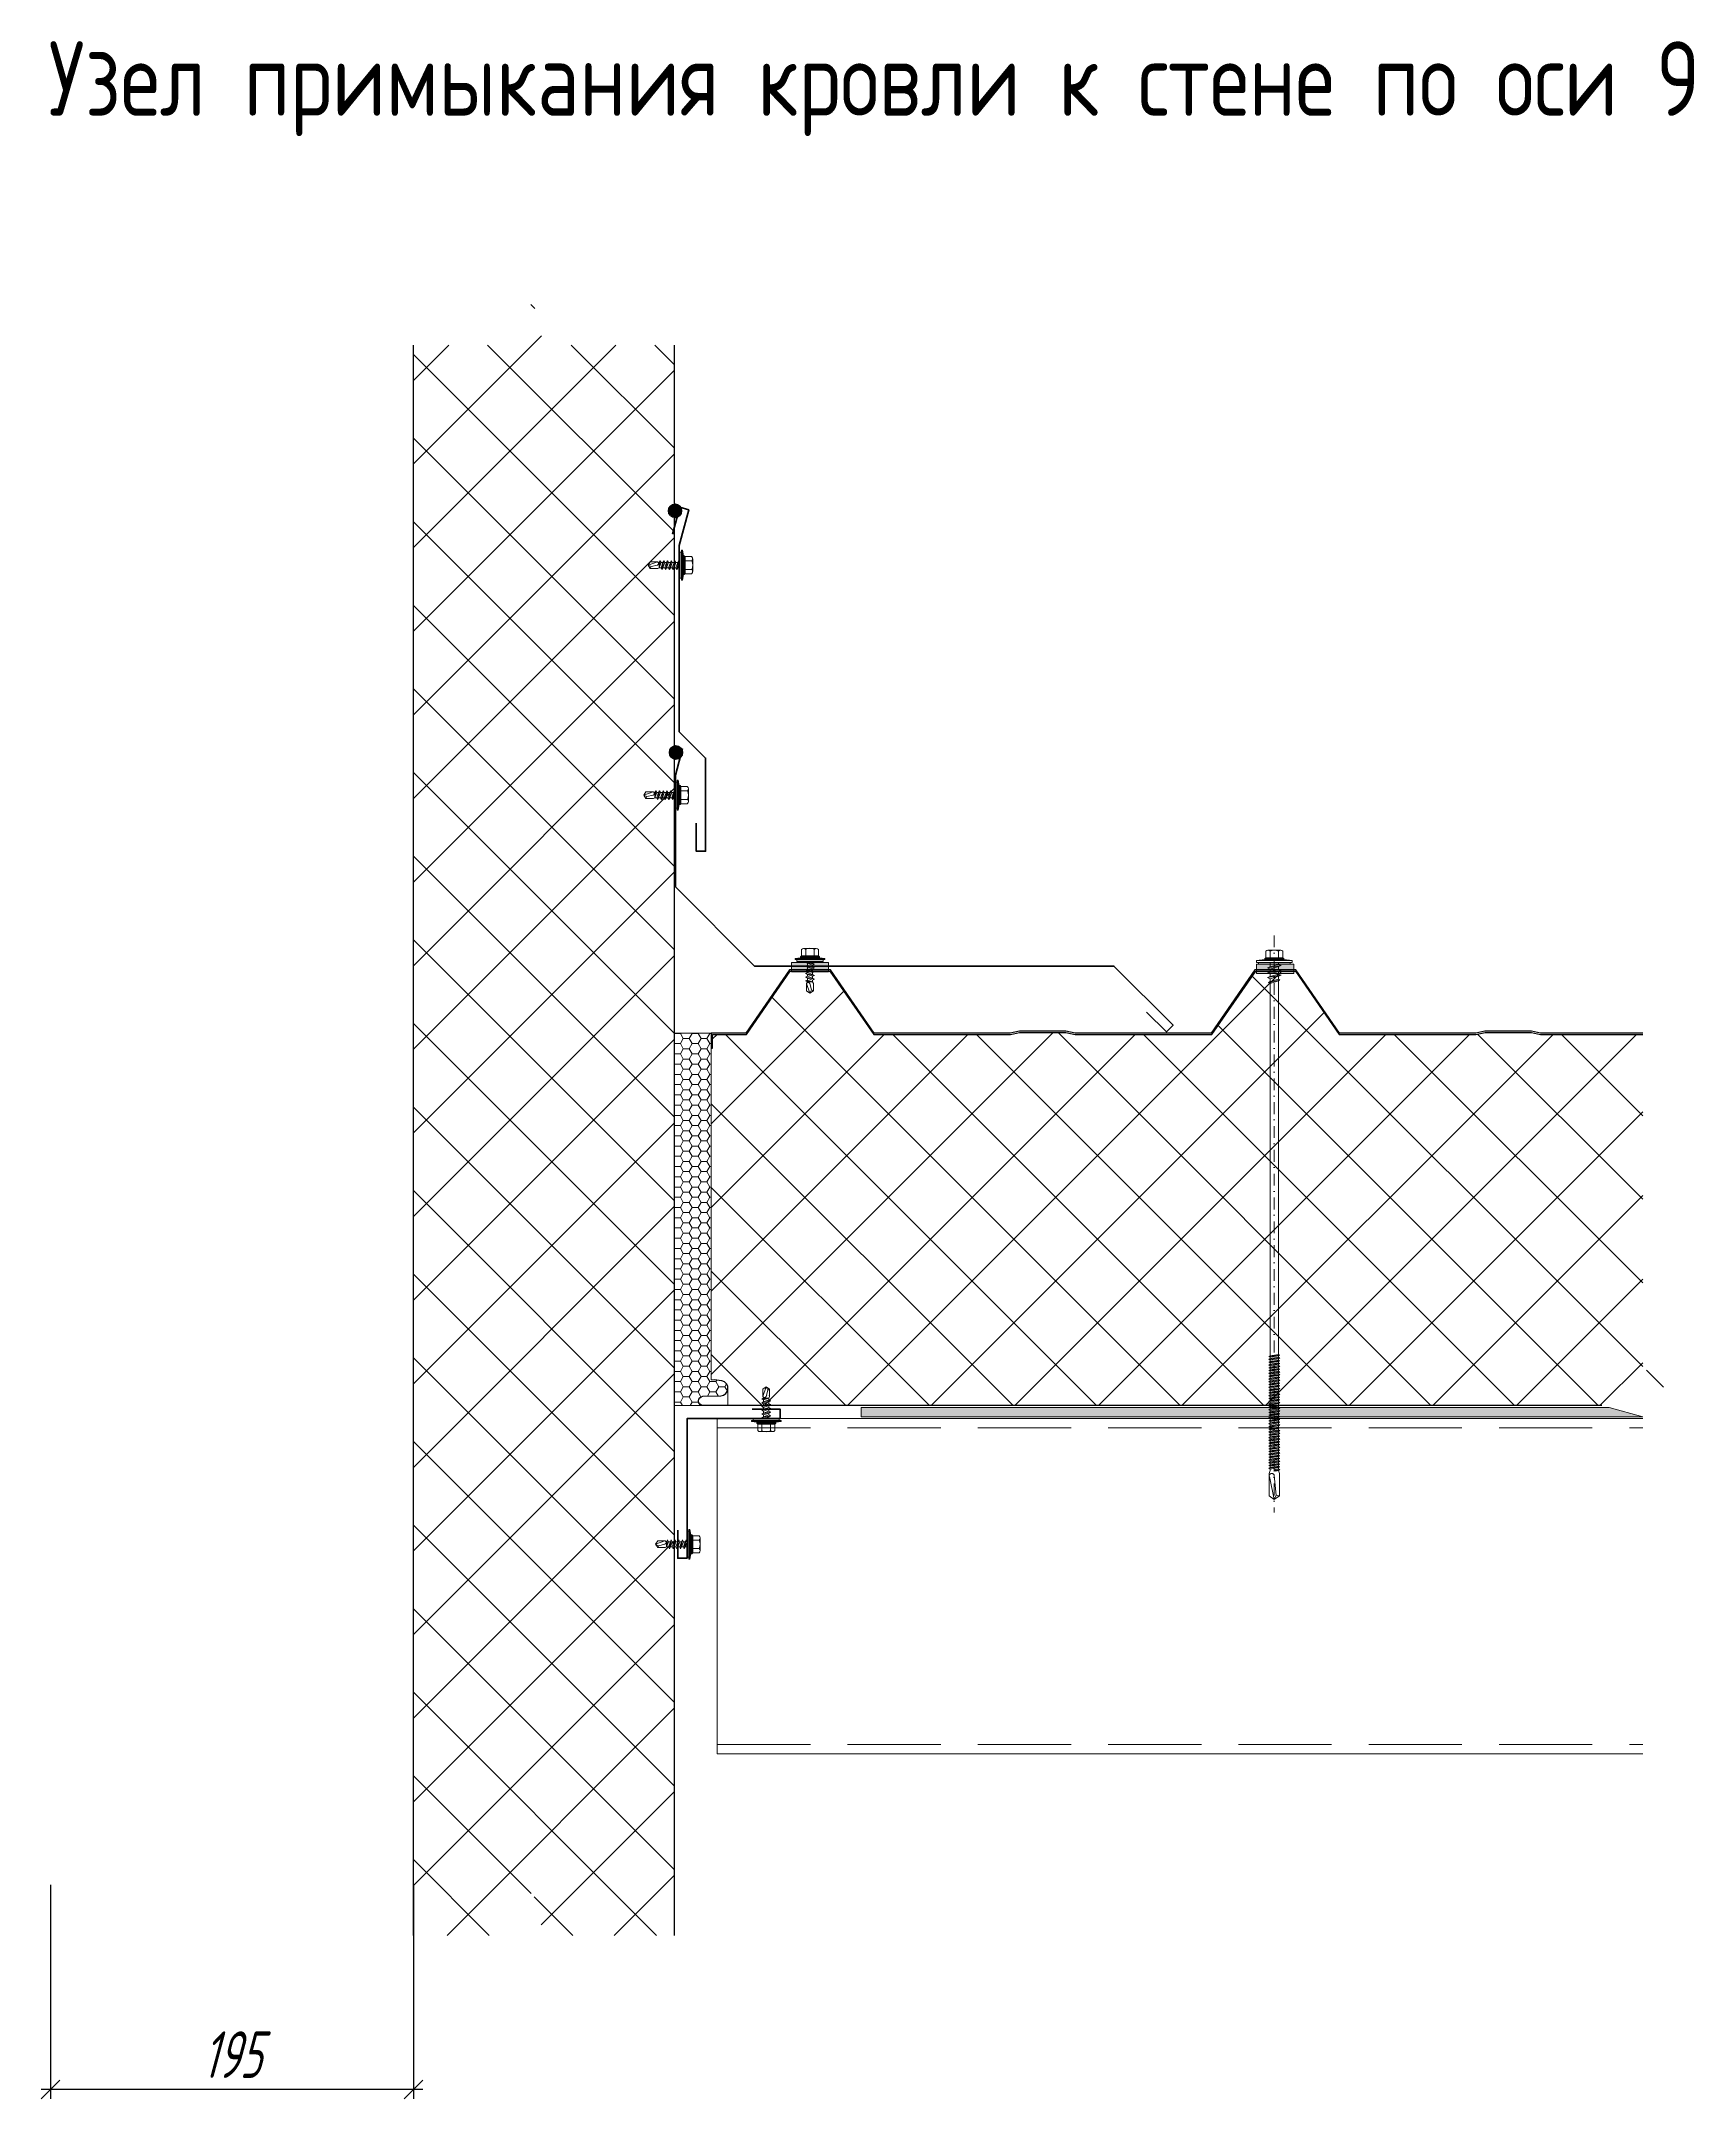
# Model space of a CAD drawing. Header units: millimetres. Extents: x -351329 to 406471, y -253833 to 111767.
# Drawn here: x -229776 to -228888, y -188996 to -187891 of the extents above; entities that cross this region are included whole.
import ezdxf

# ---------------------------------------------------------------- set-up
doc = ezdxf.new("R2010")
doc.units = ezdxf.units.MM
doc.linetypes.add('DASHDOT', pattern=[25.4, 12.7, -6.35, 0, -6.35])
doc.linetypes.add('GOST2.303 4', pattern=[7, 5, -2, 0])
for name, color, linetype, lineweight in [('_Саморез', 12, 'Continuous', 9), ('_Сендвичи', 230, 'Continuous', 30), ('_Сендвичи кровля', 5, 'Continuous', 30), ('_Текст', 141, 'Continuous', 20), ('_Фасонные эл.', 7, 'Continuous', 40), ('выноска', 7, 'Continuous', 13), ('тонкие', 221, 'Continuous', 13)]:
    doc.layers.add(name, color=color, linetype=linetype, lineweight=lineweight)
doc.styles.add('GOST 2.304', font='CS_Gost2304.shx')
doc.styles.add('Museo sans', font='CS_Gost2304.shx')
doc.styles.add('СПДС_размеры', font='spdswin.shx', dxfattribs={"width": 0.8, "oblique": 15})
doc.dimstyles.new('SPDS', dxfattribs={"dimscale": 100, "dimtxt": 2.5, "dimasz": 2.5, "dimexe": 1.25, "dimexo": 0.625, "dimtad": 1, "dimdec": 0, "dimrnd": 0.001, "dimtxsty": 'GOST 2.304', "dimblk": 'OBLIQUE', "dimcen": 2.5, "dimdle": 2, "dimadec": 0, "dimazin": 2, "dimtfac": 0.75, "dimtdec": 0, "dimtmove": 1, "dimatfit": 3, "dimfxl": 1, "dimtolj": 1, "dimarcsym": 0})
doc.dimstyles.new('СПДС', dxfattribs={"dimtxt": 2.5, "dimasz": 1, "dimexe": 0.5, "dimexo": 1.5, "dimtad": 1, "dimdec": 0, "dimtxsty": 'СПДС_размеры', "dimblk": 'OBLIQUE', "dimcen": 2.5, "dimdle": 0.5, "dimadec": 8, "dimazin": 0, "dimtfac": 1, "dimtdec": 0, "dimtix": 1, "dimtmove": 0, "dimatfit": 3, "dimfxl": 1, "dimarcsym": 0})

# ---------------------------------------------------------------- blocks, each defined once
blk = doc.blocks.new('*D882')
at = {"layer": 'Defpoints', "color": 0, "transparency": 16777216}
for p in [(0, 2.5), (0, -287.5), (0, -287.5)]:
    blk.add_point(p, dxfattribs=at)
at = {"layer": 'Defpoints', "color": 0, "transparency": 16777216, "insert": (-2, -13.1), "char_height": 2.5, "attachment_point": 5, "rotation": 90, "style": 'GOST 2.304'}
blk.add_mtext('\\A1;S-CD 65C 5.5х290', dxfattribs=at)
blk = doc.blocks.new('_Oblique')
at = {"layer": 'выноска', "color": 0, "lineweight": -2}
blk.add_line((-0.5, -0.5), (0.5, 0.5), dxfattribs=at)
blk = doc.blocks.new('*D165')
at = {"layer": 'Defpoints', "color": 0, "transparency": 16777216}
for p in [(0, 2), (0, -17), (0, -17)]:
    blk.add_point(p, dxfattribs=at)
at = {"layer": 'Defpoints', "color": 0, "transparency": 16777216, "insert": (-1.2, -7.5), "char_height": 1, "attachment_point": 5, "rotation": 90, "style": 'GOST 2.304'}
blk.add_mtext('\\A1;S-MD 53Z 4.8х19', dxfattribs=at)
blk = doc.blocks.new('*D928')
at = {"layer": 'Defpoints', "color": 0, "ltscale": 100, "transparency": 16777216}
for p in [(-229771.072065, -188866), (-229576.072065, -188866), (-229771.072065, -188991)]:
    blk.add_point(p, dxfattribs=at)
at = {"layer": 'тонкие', "color": 0, "lineweight": -2, "ltscale": 100, "transparency": 16777216}
for p, q in [((-229771.072065, -188881), (-229771.072065, -188996)), ((-229576.072065, -188881), (-229576.072065, -188996)), ((-229571.072065, -188991), (-229776.072065, -188991))]:
    blk.add_line(p, q, dxfattribs=at)
at = {"layer": 'тонкие', "color": 0, "lineweight": -2, "ltscale": 100, "transparency": 16777216, "xscale": 10, "yscale": 10, "zscale": 10, "rotation": 180}
blk.add_blockref('_Oblique', (-229771.072065, -188991), dxfattribs=at)
at = {"layer": 'тонкие', "color": 0, "lineweight": -2, "ltscale": 100, "transparency": 16777216, "xscale": 10, "yscale": 10, "zscale": 10}
blk.add_blockref('_Oblique', (-229576.072065, -188991), dxfattribs=at)
at = {"layer": 'тонкие', "color": 0, "ltscale": 100, "transparency": 16777216, "insert": (-229673.572065, -188972.25), "char_height": 25, "attachment_point": 5, "style": 'СПДС_размеры'}
blk.add_mtext('195', dxfattribs=at)
blk = doc.blocks.new('*U881')
at = {"layer": '_Саморез'}
h = blk.add_hatch(color=256, dxfattribs=at)
h.paths.add_polyline_path([(8.5, 0), (8.5, 1), (0, 1), (0, 0)])
h.paths.add_polyline_path([(-8.5, 1), (-8.5, 0), (0, 0), (0, 1)])
for p, q in [((3.75, -2), (-3.75, -0.7)), ((3.75, -4.6), (-3.75, -3.3)), ((3.75, -7.2), (-3.75, -5.9)), ((3.05, -9.8), (-3.05, -8.5)), ((3, -210.7), (-3, -209.95)), ((3, -212.2), (-3, -211.45)), ((3, -213.7), (-3, -212.95)), ((3, -215.2), (-3, -214.45)), ((3, -216.7), (-3, -215.95)), ((3, -218.2), (-3, -217.45)), ((3, -219.7), (-3, -218.95)), ((3, -221.2), (-3, -220.45)), ((3, -222.7), (-3, -221.95)), ((3, -224.2), (-3, -223.45)), ((3, -225.7), (-3, -224.95)), ((3, -227.2), (-3, -226.45)), ((3, -228.7), (-3, -227.95)), ((3, -230.2), (-3, -229.45)), ((3, -231.7), (-3, -230.95)), ((3, -233.2), (-3, -232.45)), ((3, -234.7), (-3, -233.95)), ((3, -236.2), (-3, -235.45)), ((3, -237.7), (-3, -236.95)), ((3, -239.2), (-3, -238.45)), ((3, -240.7), (-3, -239.95)), ((3, -242.2), (-3, -241.45)), ((3, -243.7), (-3, -242.95)), ((3, -245.2), (-3, -244.45)), ((3, -246.7), (-3, -245.95)), ((3, -248.2), (-3, -247.45)), ((3, -249.7), (-3, -248.95)), ((3, -251.2), (-3, -250.45)), ((3, -252.7), (-3, -251.95)), ((3, -254.2), (-3, -253.45)), ((3, -255.7), (-3, -254.95)), ((3, -257.2), (-3, -256.45)), ((3, -258.7), (-3, -257.95)), ((3, -260.2), (-3, -259.45)), ((3, -261.7), (-3, -260.95)), ((3, -263.2), (-3, -262.45)), ((3, -264.7), (-3, -263.95)), ((3, -266.2), (-3, -265.45)), ((3, -267.7), (-3, -266.95)), ((3, -269.2), (-3, -268.45)), ((3, -270.7), (-3, -269.95)), ((0, -271.825), (-3, -271.45))]:
    blk.add_line(p, q, dxfattribs=at)
at = {"layer": '_Саморез', "linetype": 'DASHDOT', "ltscale": 0.5}
blk.add_lwpolyline([(0, 15.5), (0, -294.5)], dxfattribs=at)
at = {"layer": '_Саморез'}
for points in [[(9.5, 2), (5.1, 2.5), (-5.1, 2.5), (-9.5, 2), (9.5, 2)], [(9.5, 1), (-9.5, 1), (-9.5, 2), (9.5, 2), (9.5, 1)], [(5.1, 3), (4.6, 3.5), (-4.6, 3.5), (-5.1, 3), (5.1, 3)], [(5.1, 2.5), (5.1, 3), (-5.1, 3), (-5.1, 2.5), (5.1, 2.5)], [(-4.6, 3.5), (-4.6, 7)], [(-3.45, 7.5), (3.45, 7.5)], [(-2.3, 3.5), (-2.3, 7)], [(-2.25, 1), (-2.25, -0.1)], [(2.25, 1), (2.25, -1.4)], [(2.3, 3.5), (2.3, 7)], [(4.6, 7), (4.6, 3.5)], [(-2.25, -1.3), (-2.25, -2.7)], [(-2.25, -3.9), (-2.25, -5.3)], [(-2.25, -6.5), (-2.25, -8)], [(-2.25, -9), (-2.25, -217.05)], [(2.25, -2.6), (2.25, -4)], [(2.25, -5.2), (2.25, -6.6)], [(2.25, -7.8), (2.25, -9.3)], [(2.25, -10.3), (2.25, -217.8)], [(-2.25, -210.35), (-2.25, -211.05)], [(-2.25, -211.85), (-2.25, -212.55)], [(-2.25, -213.35), (-2.25, -214.05)], [(-2.25, -214.85), (-2.25, -215.55)], [(-2.25, -216.35), (-2.25, -217.05)], [(-2.25, -217.85), (-2.25, -218.55)], [(-2.25, -219.35), (-2.25, -220.05)], [(-2.25, -220.85), (-2.25, -221.55)], [(2.25, -211.1), (2.25, -211.8)], [(2.25, -212.6), (2.25, -213.3)], [(2.25, -214.1), (2.25, -214.8)], [(2.25, -215.6), (2.25, -216.3)], [(2.25, -217.1), (2.25, -217.8)], [(2.25, -218.6), (2.25, -219.3)], [(2.25, -220.1), (2.25, -220.8)], [(-2.25, -222.35), (-2.25, -223.05)], [(-2.25, -223.85), (-2.25, -224.55)], [(-2.25, -225.35), (-2.25, -226.05)], [(-2.25, -226.85), (-2.25, -227.55)], [(-2.25, -228.35), (-2.25, -229.05)], [(-2.25, -229.85), (-2.25, -230.55)], [(-2.25, -231.35), (-2.25, -232.05)], [(2.25, -221.6), (2.25, -222.3)], [(2.25, -223.1), (2.25, -223.8)], [(2.25, -224.6), (2.25, -225.3)], [(2.25, -226.1), (2.25, -226.8)], [(2.25, -227.6), (2.25, -228.3)], [(2.25, -229.1), (2.25, -229.8)], [(2.25, -230.6), (2.25, -231.3)], [(-2.25, -232.85), (-2.25, -233.55)], [(-2.25, -234.35), (-2.25, -235.05)], [(-2.25, -235.85), (-2.25, -236.55)], [(-2.25, -237.35), (-2.25, -238.05)], [(-2.25, -238.85), (-2.25, -239.55)], [(-2.25, -240.35), (-2.25, -241.05)], [(-2.25, -241.85), (-2.25, -242.55)], [(2.25, -232.1), (2.25, -232.8)], [(2.25, -233.6), (2.25, -234.3)], [(2.25, -235.1), (2.25, -235.8)], [(2.25, -236.6), (2.25, -237.3)], [(2.25, -238.1), (2.25, -238.8)], [(2.25, -239.6), (2.25, -240.3)], [(2.25, -241.1), (2.25, -241.8)], [(2.25, -242.6), (2.25, -243.3)], [(-2.25, -243.35), (-2.25, -244.05)], [(-2.25, -244.85), (-2.25, -245.55)], [(-2.25, -246.35), (-2.25, -247.05)], [(-2.25, -247.85), (-2.25, -248.55)], [(-2.25, -249.35), (-2.25, -250.05)], [(-2.25, -250.85), (-2.25, -251.55)], [(-2.25, -252.35), (-2.25, -253.05)], [(-2.25, -253.85), (-2.25, -254.55)], [(2.25, -244.1), (2.25, -244.8)], [(2.25, -245.6), (2.25, -246.3)], [(2.25, -247.1), (2.25, -247.8)], [(2.25, -248.6), (2.25, -249.3)], [(2.25, -250.1), (2.25, -250.8)], [(2.25, -251.6), (2.25, -252.3)], [(2.25, -253.1), (2.25, -253.8)], [(-2.25, -255.35), (-2.25, -256.05)], [(-2.25, -256.85), (-2.25, -257.55)], [(-2.25, -258.35), (-2.25, -259.05)], [(-2.25, -259.85), (-2.25, -260.55)], [(-2.25, -261.35), (-2.25, -262.05)], [(-2.25, -262.85), (-2.25, -263.55)], [(-2.25, -264.35), (-2.25, -265.05)], [(2.25, -254.6), (2.25, -255.3)], [(2.25, -256.1), (2.25, -256.8)], [(2.25, -257.6), (2.25, -258.3)], [(2.25, -259.1), (2.25, -259.8)], [(2.25, -260.6), (2.25, -261.3)], [(2.25, -262.1), (2.25, -262.8)], [(2.25, -263.6), (2.25, -264.3)], [(2.25, -265.1), (2.25, -265.8)], [(-2.75, -273.5), (-2.25, -271.85)], [(-2.25, -265.85), (-2.25, -266.55)], [(-2.25, -267.35), (-2.25, -268.05)], [(-2.25, -268.85), (-2.25, -269.55)], [(-2.25, -270.35), (-2.25, -271.05)], [(2.25, -266.6), (2.25, -267.3)], [(2.25, -268.1), (2.25, -268.8)], [(2.25, -269.6), (2.25, -270.3)], [(2.25, -271.1), (2.25, -271.85)], [(2.75, -273.5), (2.25, -271.85)], [(0, -287.5), (-2.75, -285.5)], [(0, -287.5), (2.75, -285.5)]]:
    blk.add_lwpolyline(points, dxfattribs=at)
for points in [[(8.5, 0), (-8.5, 0), (-8.5, 1), (8.5, 1)], [(-2.25, -0.1), (2.25, -1.4), (3.75, -2), (2.25, -2.6), (-2.25, -1.3), (-3.75, -0.7)], [(-2.25, -2.7), (2.25, -4), (3.75, -4.6), (2.25, -5.2), (-2.25, -3.9), (-3.75, -3.3)], [(-2.25, -5.3), (2.25, -6.6), (3.75, -7.2), (2.25, -7.8), (-2.25, -6.5), (-3.75, -5.9)], [(-2.25, -8), (2.25, -9.3), (3.05, -9.8), (2.25, -10.3), (-2.25, -9), (-3.05, -8.5)], [(-2.25, -209.55), (2.25, -210.3), (3, -210.7), (2.25, -211.1), (-2.25, -210.35), (-3, -209.95)], [(-2.25, -211.05), (2.25, -211.8), (3, -212.2), (2.25, -212.6), (-2.25, -211.85), (-3, -211.45)], [(-2.25, -212.55), (2.25, -213.3), (3, -213.7), (2.25, -214.1), (-2.25, -213.35), (-3, -212.95)], [(-2.25, -214.05), (2.25, -214.8), (3, -215.2), (2.25, -215.6), (-2.25, -214.85), (-3, -214.45)], [(-2.25, -215.55), (2.25, -216.3), (3, -216.7), (2.25, -217.1), (-2.25, -216.35), (-3, -215.95)], [(-2.25, -217.05), (2.25, -217.8), (3, -218.2), (2.25, -218.6), (-2.25, -217.85), (-3, -217.45)], [(-2.25, -218.55), (2.25, -219.3), (3, -219.7), (2.25, -220.1), (-2.25, -219.35), (-3, -218.95)], [(-2.25, -220.05), (2.25, -220.8), (3, -221.2), (2.25, -221.6), (-2.25, -220.85), (-3, -220.45)], [(-2.25, -221.55), (2.25, -222.3), (3, -222.7), (2.25, -223.1), (-2.25, -222.35), (-3, -221.95)], [(-2.25, -223.05), (2.25, -223.8), (3, -224.2), (2.25, -224.6), (-2.25, -223.85), (-3, -223.45)], [(-2.25, -224.55), (2.25, -225.3), (3, -225.7), (2.25, -226.1), (-2.25, -225.35), (-3, -224.95)], [(-2.25, -226.05), (2.25, -226.8), (3, -227.2), (2.25, -227.6), (-2.25, -226.85), (-3, -226.45)], [(-2.25, -227.55), (2.25, -228.3), (3, -228.7), (2.25, -229.1), (-2.25, -228.35), (-3, -227.95)], [(-2.25, -229.05), (2.25, -229.8), (3, -230.2), (2.25, -230.6), (-2.25, -229.85), (-3, -229.45)], [(-2.25, -230.55), (2.25, -231.3), (3, -231.7), (2.25, -232.1), (-2.25, -231.35), (-3, -230.95)], [(-2.25, -232.05), (2.25, -232.8), (3, -233.2), (2.25, -233.6), (-2.25, -232.85), (-3, -232.45)], [(-2.25, -233.55), (2.25, -234.3), (3, -234.7), (2.25, -235.1), (-2.25, -234.35), (-3, -233.95)], [(-2.25, -235.05), (2.25, -235.8), (3, -236.2), (2.25, -236.6), (-2.25, -235.85), (-3, -235.45)], [(-2.25, -236.55), (2.25, -237.3), (3, -237.7), (2.25, -238.1), (-2.25, -237.35), (-3, -236.95)], [(-2.25, -238.05), (2.25, -238.8), (3, -239.2), (2.25, -239.6), (-2.25, -238.85), (-3, -238.45)], [(-2.25, -239.55), (2.25, -240.3), (3, -240.7), (2.25, -241.1), (-2.25, -240.35), (-3, -239.95)], [(-2.25, -241.05), (2.25, -241.8), (3, -242.2), (2.25, -242.6), (-2.25, -241.85), (-3, -241.45)], [(-2.25, -242.55), (2.25, -243.3), (3, -243.7), (2.25, -244.1), (-2.25, -243.35), (-3, -242.95)], [(-2.25, -244.05), (2.25, -244.8), (3, -245.2), (2.25, -245.6), (-2.25, -244.85), (-3, -244.45)], [(-2.25, -245.55), (2.25, -246.3), (3, -246.7), (2.25, -247.1), (-2.25, -246.35), (-3, -245.95)], [(-2.25, -247.05), (2.25, -247.8), (3, -248.2), (2.25, -248.6), (-2.25, -247.85), (-3, -247.45)], [(-2.25, -248.55), (2.25, -249.3), (3, -249.7), (2.25, -250.1), (-2.25, -249.35), (-3, -248.95)], [(-2.25, -250.05), (2.25, -250.8), (3, -251.2), (2.25, -251.6), (-2.25, -250.85), (-3, -250.45)], [(-2.25, -251.55), (2.25, -252.3), (3, -252.7), (2.25, -253.1), (-2.25, -252.35), (-3, -251.95)], [(-2.25, -253.05), (2.25, -253.8), (3, -254.2), (2.25, -254.6), (-2.25, -253.85), (-3, -253.45)], [(-2.25, -254.55), (2.25, -255.3), (3, -255.7), (2.25, -256.1), (-2.25, -255.35), (-3, -254.95)], [(-2.25, -256.05), (2.25, -256.8), (3, -257.2), (2.25, -257.6), (-2.25, -256.85), (-3, -256.45)], [(-2.25, -257.55), (2.25, -258.3), (3, -258.7), (2.25, -259.1), (-2.25, -258.35), (-3, -257.95)], [(-2.25, -259.05), (2.25, -259.8), (3, -260.2), (2.25, -260.6), (-2.25, -259.85), (-3, -259.45)], [(-2.25, -260.55), (2.25, -261.3), (3, -261.7), (2.25, -262.1), (-2.25, -261.35), (-3, -260.95)], [(-2.25, -262.05), (2.25, -262.8), (3, -263.2), (2.25, -263.6), (-2.25, -262.85), (-3, -262.45)], [(-2.25, -263.55), (2.25, -264.3), (3, -264.7), (2.25, -265.1), (-2.25, -264.35), (-3, -263.95)], [(-2.25, -265.05), (2.25, -265.8), (3, -266.2), (2.25, -266.6), (-2.25, -265.85), (-3, -265.45)], [(-2.25, -266.55), (2.25, -267.3), (3, -267.7), (2.25, -268.1), (-2.25, -267.35), (-3, -266.95)], [(-2.25, -268.05), (2.25, -268.8), (3, -269.2), (2.25, -269.6), (-2.25, -268.85), (-3, -268.45)], [(-2.25, -269.55), (2.25, -270.3), (3, -270.7), (2.25, -271.1), (-2.25, -270.35), (-3, -269.95)], [(-2.25, -271.05), (-0.75, -271.425), (0, -271.825), (-0.75, -272.225), (-2.25, -271.85), (-3, -271.45)]]:
    blk.add_lwpolyline(points, close=True, dxfattribs=at)
at = {"layer": '_Саморез', "linetype": 'DASHDOT'}
for points in [[(-2.75, -285.5), (-2.75, -273.5)], [(-1, -285.2), (0, -274.5)], [(0, -287.5), (2.75, -274.5)], [(2.75, -285.5), (2.75, -273.5)], [(-2.75, -285.5), (-1, -285.2)], [(-1, -285.2), (0, -287.5)]]:
    blk.add_lwpolyline(points, dxfattribs=at)
at = {"layer": '_Саморез'}
for centre, radius, start, end in [((-3.45, 5.927), 1.573, 43.002869, 136.997131), ((0, 1.96), 5.54, 65.470453, 114.529547), ((3.45, 5.927), 1.573, 43.002869, 136.997131)]:
    blk.add_arc(centre, radius, start, end, dxfattribs=at)
at = {"layer": '_Саморез', "linetype": 'DASHDOT'}
blk.add_arc((1.375, -274.945), 1.445, 17.945253, 162.054747, dxfattribs=at)
at = {"layer": 'Defpoints', "color": 1}
dim = blk.add_linear_dim(base=(0, -287.5), p1=(0, 2.5), p2=(0, -287.5), angle=270, text='S-CD 65C 5.5х<>', dimstyle='SPDS', override={"dimscale": 1, "dimdec": 2, "dimlfac": 1, "dimtxsty": 'GOST 2.304', "dimse1": 1, "dimse2": 1, "dimsd1": 1, "dimsd2": 1, "dimtdec": 2, "dimtolj": 1}, dxfattribs=at)
dim.commit()
dim.dimension.update_dxf_attribs({"geometry": '*D882', "text_midpoint": (0, -13.1), "dimtype": 160})
blk = doc.blocks.new('Саморез HILTI S-MD 53Z')
at = {"layer": '_Саморез'}
blk.add_hatch(color=256, dxfattribs=at).paths.add_polyline_path([(-7, 0), (7, 0), (7, 1), (-7, 1)])
for p, q in [((-2.4, -1.5), (2.4, -0.5)), ((-2.4, -3.5), (2.4, -2.5)), ((-2.4, -5.5), (2.4, -4.5)), ((-2.4, -7.5), (2.4, -6.5)), ((-2.4, -9.5), (2.4, -8.5)), ((-1.4, -11), (2.4, -10.5)), ((1.4, -11), (-1.4, -11))]:
    blk.add_line(p, q, dxfattribs=at)
for points in [[(-8, 1.5), (-5.1, 2), (5.1, 2), (8, 1.5), (-8, 1.5)], [(-8, 1), (8, 1), (8, 1.5), (-8, 1.5), (-8, 1)], [(-5.1, 2.5), (-4.6, 3), (4.6, 3), (5.1, 2.5), (-5.1, 2.5)], [(-5.1, 2), (-5.1, 2.5), (5.1, 2.5), (5.1, 2), (-5.1, 2)], [(-4.6, 6.5), (-4.6, 3)], [(3.4, 7), (-3.4, 7)], [(-2.3, 3), (-2.3, 6.5)], [(-1.4, 0), (-1.4, -1)], [(-1.4, -1), (1.4, 0)], [(2.4, -0.5), (1.4, 0)], [(2.3, 3), (2.3, 6.5)], [(4.6, 6.5), (4.6, 3)], [(-2.4, -1.5), (-1.4, -1)], [(-2.4, -1.5), (-1.4, -2)], [(-2.4, -3.5), (-1.4, -3)], [(-2.4, -3.5), (-1.4, -4)], [(-2.4, -5.5), (-1.4, -5)], [(-2.4, -5.5), (-1.4, -6)], [(-2.4, -7.5), (-1.4, -7)], [(-2.4, -7.5), (-1.4, -8)], [(-2.4, -9.5), (-1.4, -9)], [(-2.4, -9.5), (-1.4, -10)], [(-1.4, -11), (-1.8, -11.8), (-1.8, -15.8)], [(-1.4, -2), (1.4, -1)], [(-1.4, -2), (-1.4, -3)], [(-1.4, -3), (1.4, -2)], [(-1.4, -4), (1.4, -3)], [(-1.4, -4), (-1.4, -5)], [(-1.4, -5), (1.4, -4)], [(-1.4, -6), (1.4, -5)], [(-1.4, -6), (-1.4, -7)], [(-1.4, -7), (1.4, -6)], [(-1.4, -8), (1.4, -7)], [(-1.4, -8), (-1.4, -9)], [(-1.4, -9), (1.4, -8)], [(-1.4, -10), (1.4, -9)], [(-1.4, -10), (-1.4, -11)], [(-1.4, -11), (1.4, -10)], [(2.4, -0.5), (1.4, -1)], [(1.4, -1), (1.4, -2)], [(2.4, -2.5), (1.4, -2)], [(2.4, -2.5), (1.4, -3)], [(1.4, -3), (1.4, -4)], [(2.4, -4.5), (1.4, -4)], [(2.4, -4.5), (1.4, -5)], [(1.4, -5), (1.4, -6)], [(2.4, -6.5), (1.4, -6)], [(2.4, -6.5), (1.4, -7)], [(1.4, -7), (1.4, -8)], [(2.4, -8.5), (1.4, -8)], [(2.4, -8.5), (1.4, -9)], [(1.4, -9), (1.4, -10)], [(2.4, -10.5), (1.4, -10)], [(2.4, -10.5), (1.4, -11)], [(1.4, -11), (1.8, -11.8), (1.8, -15.8)], [(-1.8, -15.8), (-0.8, -15.3)], [(0, -17), (-1.8, -15.8)], [(-0.8, -15.3), (0, -11.9)], [(-0.8, -15.3), (0, -17)], [(0, -17), (1.8, -11.9)], [(0, -17), (1.8, -15.8)]]:
    blk.add_lwpolyline(points, dxfattribs=at)
blk.add_lwpolyline([(-7, 0), (7, 0), (7, 1), (-7, 1)], close=True, dxfattribs=at)
for centre, radius, start, end in [((-3.4, 5.4), 1.57, 43.0029, 136.9971), ((0, 1.5), 5.54, 65.4705, 114.5295), ((3.4, 5.4), 1.57, 43.0029, 136.9971), ((0.9, -12.3), 0.975, 22.6199, 157.3801)]:
    blk.add_arc(centre, radius, start, end, dxfattribs=at)
at = {"layer": 'Defpoints'}
dim = blk.add_linear_dim(base=(0, -17), p1=(0, 2), p2=(0, -17), angle=90, text='S-MD 53Z 4.8х<>', dimstyle='SPDS', override={"dimscale": 1, "dimtxt": 1, "dimse1": 1, "dimse2": 1, "dimsd1": 1, "dimsd2": 1}, dxfattribs=at)
dim.commit()
dim.dimension.update_dxf_attribs({"geometry": '*D165', "text_midpoint": (-1.2, -7.5)})

msp = doc.modelspace()

# ---------------------------------------------------------------- hatches: boundary and pattern name
at = {"layer": '_Фасонные эл.', "ltscale": 10}
h = msp.add_hatch(color=256, dxfattribs=at)
h.dxf.hatch_style = 1
h.paths.add_polyline_path([(-229432.1, -188143.2, 1), (-229439.2, -188143.2, 1)])
h = msp.add_hatch(color=256, dxfattribs=at)
h.dxf.hatch_style = 1
h.paths.add_polyline_path([(-229431.6, -188273, 1), (-229438.6, -188273, 1)])
at = {"layer": 'тонкие', "ltscale": 10}
h = msp.add_hatch(dxfattribs=at)
h.set_pattern_fill('ANSI37', color=256, scale=10, angle=-90)
h.set_pattern_definition([(315, (-211227.003, -173316.17), (22.45064, 22.45064), []), (45, (-211227.003, -173316.17), (-22.45064, 22.45064), [])])
h.paths.add_polyline_path([(-229576.1, -188908.2), (-229518.6, -188908.2), (-229512.3, -188883.2), (-229499.8, -188933.2), (-229493.6, -188908.2), (-229436.1, -188908.2), (-229436.1, -188054.2), (-229493.6, -188054.2), (-229499.8, -188079.2), (-229512.3, -188029.2), (-229518.6, -188054.2), (-229576.1, -188054.2)])
h = msp.add_hatch(dxfattribs=at)
h.set_pattern_fill('ANSI37', color=256, scale=10, angle=-90)
h.set_pattern_definition([(315, (-266364.503, -156991.247), (22.45064, 22.45064), []), (45, (-266364.503, -156991.247), (-22.45064, 22.45064), [])])
edge = h.paths.add_edge_path()
edge.add_line((-228915.8, -188604.2), (-228915.8, -188424.4))
edge.add_line((-228915.8, -188424.4), (-228970.7, -188424.4))
edge.add_line((-228970.7, -188424.4), (-228975.6, -188423.4))
edge.add_line((-228975.6, -188423.4), (-229000.5, -188423.4))
edge.add_line((-229000.5, -188423.4), (-229005.4, -188424.4))
edge.add_line((-229005.4, -188424.4), (-229078.9, -188424.4))
edge.add_line((-229078.9, -188424.4), (-229102.4, -188390.4))
edge.add_line((-229102.4, -188390.4), (-229123.7, -188390.4))
edge.add_line((-229123.7, -188390.4), (-229147.2, -188424.4))
edge.add_line((-229147.2, -188424.4), (-229220.7, -188424.4))
edge.add_line((-229220.7, -188424.4), (-229225.6, -188423.4))
edge.add_line((-229225.6, -188423.4), (-229250.5, -188423.4))
edge.add_line((-229250.5, -188423.4), (-229255.4, -188424.4))
edge.add_line((-229255.4, -188424.4), (-229328.9, -188424.4))
edge.add_line((-229328.9, -188424.4), (-229352.4, -188390.4))
edge.add_line((-229352.4, -188390.4), (-229373.7, -188390.4))
edge.add_line((-229373.7, -188390.4), (-229397.2, -188424.4))
edge.add_line((-229397.2, -188424.4), (-229415.4, -188424.4))
edge.add_line((-229415.4, -188424.4), (-229415.4, -188431.7))
edge.add_line((-229415.4, -188431.7), (-229416.1, -188431.7))
edge.add_line((-229416.1, -188431.7), (-229416.1, -188609.8))
edge.add_line((-229416.1, -188609.8), (-229414.5, -188609.8))
edge.add_line((-229414.5, -188609.8), (-229410.4, -188610.5))
edge.add_arc((-229411.1, -188614.4), 3.96, 0, 79.9958, ccw=False)
edge.add_line((-229407.2, -188614.4), (-229407.2, -188623.7))
edge.add_line((-229407.2, -188623.7), (-228928.5, -188623.7))
edge.add_line((-228928.5, -188623.7), (-228928.5, -188622.7))
edge.add_line((-228928.5, -188622.7), (-228929.5, -188622.2))
edge.add_line((-228929.5, -188622.2), (-228928.5, -188621.7))
edge.add_line((-228928.5, -188621.7), (-228928.5, -188620.7))
edge.add_line((-228928.5, -188620.7), (-228929.5, -188620.2))
edge.add_line((-228929.5, -188620.2), (-228928.5, -188619.7))
edge.add_line((-228928.5, -188619.7), (-228928.9, -188618.8))
edge.add_line((-228928.9, -188618.8), (-228928.9, -188618.8))
edge.add_line((-228928.9, -188618.8), (-228928.9, -188614.9))
edge.add_line((-228928.9, -188614.9), (-228927.1, -188613.7))
edge.add_line((-228927.1, -188613.7), (-228925.3, -188614.9))
edge.add_line((-228925.3, -188614.9), (-228925.3, -188618.9))
edge.add_line((-228925.3, -188618.9), (-228925.4, -188619.1))
edge.add_line((-228925.4, -188619.1), (-228890.8, -188610.4))
edge.add_line((-228890.8, -188610.4), (-228915.8, -188604.2))
h = msp.add_hatch(color=256, dxfattribs=at)
h.dxf.hatch_style = 1
h.paths.add_polyline_path([(-229353.1, -188385.8), (-229373.1, -188385.8), (-229373.1, -188390.8), (-229353.1, -188390.8)])
h = msp.add_hatch(color=256, dxfattribs=at)
h.dxf.hatch_style = 1
h.paths.add_polyline_path([(-229103.2, -188386.7), (-229123.2, -188386.7), (-229123.2, -188391.7), (-229103.2, -188391.7)])
h = msp.add_hatch(dxfattribs=at)
h.set_pattern_fill('HONEY', color=256)
h.set_pattern_definition([(0, (-268721.767, -156706.8675), (4.7625, 2.74963064), [3.175, -6.35]), (120, (-268721.767, -156706.8675), (-4.76249999, 2.74963066), [3.175, -6.35]), (60, (-268721.767, -156706.8675), (1e-08, 5.49926131), [-6.35, 3.175])])
h.paths.add_polyline_path([(-229436.1, -188623.7), (-229420.5, -188623.7, -0.982733), (-229420.6, -188618.7), (-229411, -188618.4, 0.900404), (-229410.4, -188610.5), (-229414.5, -188609.8), (-229416.1, -188609.8), (-229416.1, -188431.7), (-229416.1, -188423.7), (-229436.1, -188423.7)])
h = msp.add_hatch(color=256, dxfattribs=at)
h.dxf.hatch_style = 1
h.paths.add_polyline_path([(-228915.8, -188629.7), (-228933.8, -188624.7), (-229335.6, -188624.7), (-229335.6, -188629.7)])

# ---------------------------------------------------------------- linework, layer by layer
at = {"layer": '_Сендвичи', "ltscale": 10}
for points in [[(-229576.1, -188908.2), (-229576.1, -188054.2)], [(-229436.1, -188054.2), (-229436.1, -188908.2)]]:
    msp.add_lwpolyline(points, dxfattribs=at)
at = {"layer": '_Сендвичи кровля', "color": 7}
msp.add_lwpolyline([(-228915.8, -188423.7), (-228970.7, -188423.7), (-228975.6, -188422.7), (-229000.6, -188422.7), (-229005.5, -188423.7), (-229078.6, -188423.7), (-229102.1, -188389.7), (-229124.1, -188389.7), (-229147.6, -188423.7), (-229220.7, -188423.7), (-229225.6, -188422.7), (-229250.6, -188422.7), (-229255.5, -188423.7), (-229328.6, -188423.7), (-229352.1, -188389.7), (-229374.1, -188389.7), (-229397.6, -188423.7), (-229416.1, -188423.7), (-229416.1, -188431.7), (-229415.4, -188431.7), (-229415.4, -188424.4), (-229397.2, -188424.4), (-229373.7, -188390.4), (-229352.4, -188390.4), (-229328.9, -188424.4), (-229255.4, -188424.4), (-229250.5, -188423.4), (-229225.6, -188423.4), (-229220.7, -188424.4), (-229147.2, -188424.4), (-229123.7, -188390.4), (-229102.4, -188390.4), (-229078.9, -188424.4), (-229005.4, -188424.4), (-229000.5, -188423.4), (-228975.6, -188423.4), (-228970.7, -188424.4), (-228915.8, -188424.4)], dxfattribs=at)
at = {"layer": '_Сендвичи кровля', "color": 7, "lineweight": 13}
msp.add_lwpolyline([(-229416.1, -188431.7), (-229416.1, -188609.8), (-229414.5, -188609.8), (-229410.4, -188610.5, -0.363949), (-229407.2, -188614.4), (-229407.2, -188623.7)], format="xyb", dxfattribs=at)
at = {"layer": '_Сендвичи кровля', "color": 7}
msp.add_lwpolyline([(-228937.8, -188623.7), (-229420.5, -188623.7, -0.982697), (-229420.6, -188618.7), (-229411, -188618.4, 0.900404), (-229410.4, -188610.5), (-229414.5, -188609.8)], format="xyb", dxfattribs=at)
at = {"layer": '_Фасонные эл.', "ltscale": 10}
for points in [[(-229424.2, -188311), (-229424.2, -188326), (-229419.2, -188326), (-229419.2, -188276), (-229433.4, -188261.9), (-229433.4, -188161.9), (-229428.2, -188142.6), (-229433, -188141.3), (-229436.9, -188155.8)], [(-229182.3, -188412.4), (-229171.6, -188423), (-229168.1, -188419.5), (-229199.9, -188387.7), (-229392.9, -188387.7), (-229435.4, -188345.2), (-229435.4, -188285.2), (-229431.5, -188270.8)], [(-229394.1, -188625.7), (-229379.1, -188625.7), (-229379.1, -188630.7), (-229429.1, -188630.7), (-229429.1, -188705.7), (-229434.1, -188705.7), (-229434.1, -188690.7)]]:
    msp.add_lwpolyline(points, dxfattribs=at)
for centre in [(-229435.6, -188143.2), (-229435.1, -188273)]:
    msp.add_circle(centre, 3.54, dxfattribs=at)
at = {"layer": 'тонкие', "ltscale": 10}
for p, q in [((-229416.1, -188423.7), (-229436.1, -188423.7)), ((-229436.1, -188623.7), (-229418.8, -188623.7)), ((-229412.9, -188630.7), (-228915.8, -188630.7)), ((-229412.9, -188630.7), (-229412.9, -188810.7)), ((-229412.9, -188810.7), (-228915.8, -188810.7))]:
    msp.add_line(p, q, dxfattribs=at)
at = {"layer": 'тонкие', "linetype": 'GOST2.303 4', "ltscale": 10}
for p, q in [((-229412.9, -188635.7), (-228915.8, -188635.7)), ((-229412.9, -188805.7), (-228915.8, -188805.7))]:
    msp.add_line(p, q, dxfattribs=at)
at = {"layer": 'тонкие', "ltscale": 10}
for points in [[(-229353.1, -188390.8), (-229373.1, -188390.8), (-229373.1, -188385.8), (-229353.1, -188385.8)], [(-229103.2, -188391.7), (-229123.2, -188391.7), (-229123.2, -188386.7), (-229103.2, -188386.7)], [(-229335.6, -188629.7), (-228915.8, -188629.7), (-228933.8, -188624.7), (-229335.6, -188624.7)]]:
    msp.add_lwpolyline(points, close=True, dxfattribs=at)

# ---------------------------------------------------------------- block references
at = {"layer": '_Сендвичи', "ltscale": 10, "xscale": -1, "rotation": 359.9999999999999}
msp.add_blockref('*U881', (-229113.7, -188386.7), dxfattribs=at)
at = {"layer": '_Фасонные эл.', "ltscale": 10, "xscale": -1}
for p, rotation in [((-229433.1, -188172.4), 270), ((-229435.4, -188295.9), 270), ((-229363.1, -188385.2), 359.9999999999999), ((-229429.1, -188698.2), 270)]:
    msp.add_blockref('Саморез HILTI S-MD 53Z', p, dxfattribs=dict(at, rotation=rotation))
at = {"layer": '_Фасонные эл.', "ltscale": 10, "rotation": 180}
msp.add_blockref('Саморез HILTI S-MD 53Z', (-229386.6, -188630.7), dxfattribs=at)

# ---------------------------------------------------------------- texts
at = {"layer": '_Текст', "color": 7, "linetype": 'Continuous', "lineweight": 35, "ltscale": 10, "style": 'Museo sans'}
msp.add_text('Узел примыкания кровли к стене по оси 9', height=40, dxfattribs=at).set_placement((-229772.2, -187931.1))

# ---------------------------------------------------------------- dimensions: what is measured, and where the dimension line sits
at = {"layer": 'тонкие', "ltscale": 100}
dim = msp.add_linear_dim(base=(-229771.1, -188991), p1=(-229576.1, -188866), p2=(-229771.1, -188866), dimstyle='СПДС', override={"dimscale": 10, "dimtix": 0, "dimtmove": 1}, dxfattribs=at)
dim.commit()
dim.dimension.update_dxf_attribs({"geometry": '*D928', "text_midpoint": (-229673.6, -188972.2)})

doc.saveas('drawing.dxf')
